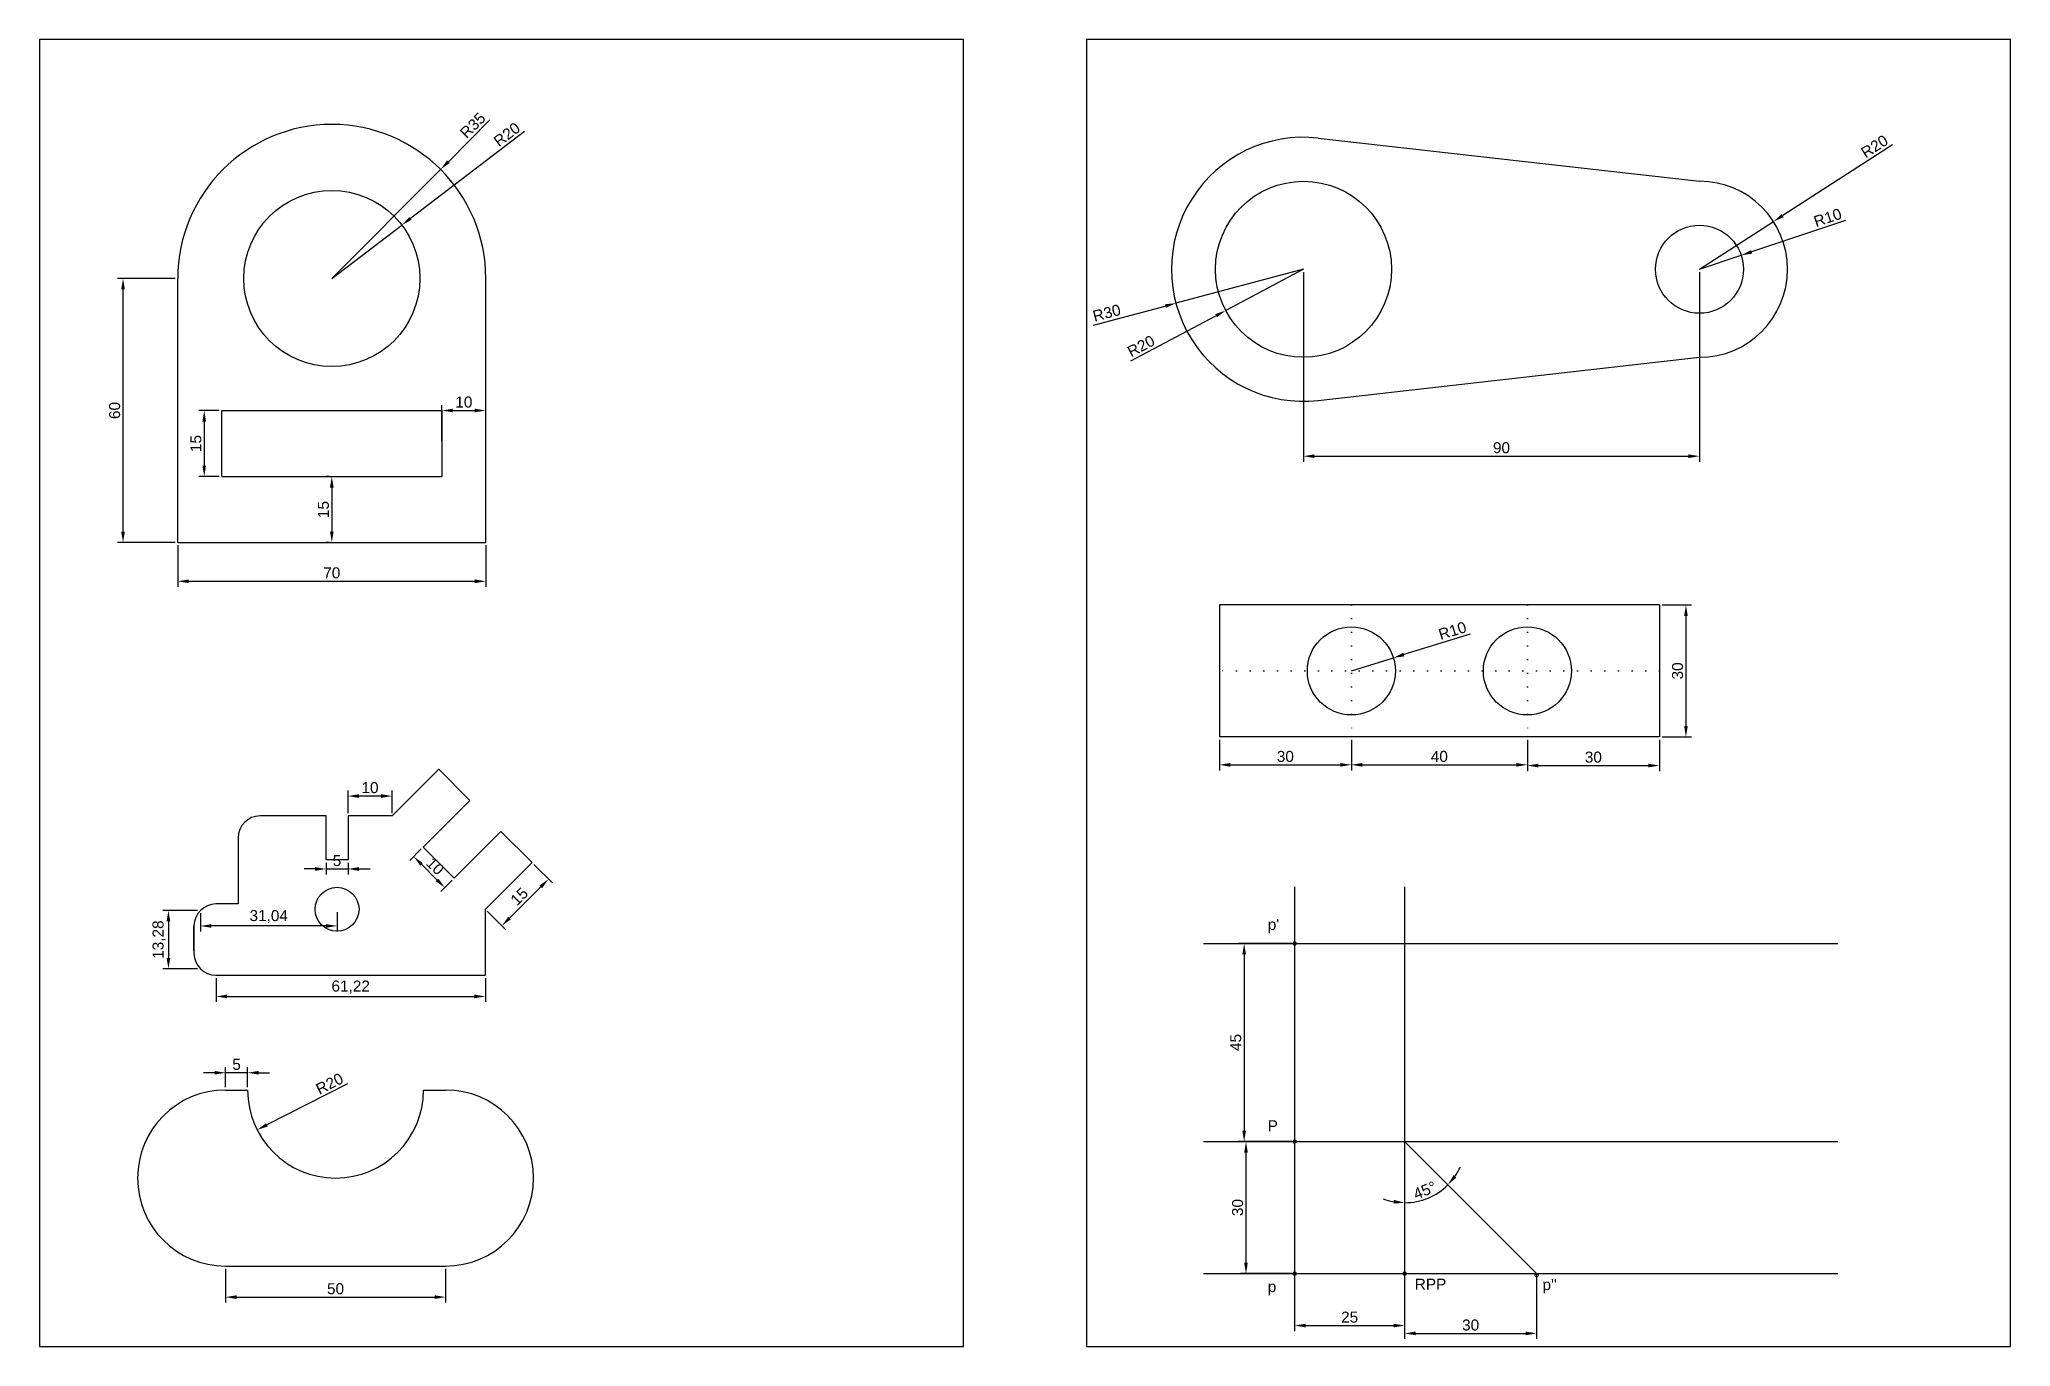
# Model space of a CAD drawing. Header units: millimetres. Extents: x -3698 to 4382, y -3850 to 4230.
# Drawn here: x 0 to 448, y -431.3 to -134.3 of the extents above; entities that cross this region are included whole.
import ezdxf

# ---------------------------------------------------------------- set-up
doc = ezdxf.new("R2010")
doc.units = ezdxf.units.MM
doc.linetypes.add('ACAD_ISO07W100', pattern=[3, 0, -3])
doc.styles.get("Standard").update_dxf_attribs({"font": 'arial.ttf'})
doc.dimstyles.new('ISO-25', dxfattribs={"dimtxt": 2.5, "dimasz": 2.5, "dimexe": 1.25, "dimexo": 0.625, "dimtad": 1, "dimtxsty": 'Standard', "dimcen": 2.5, "dimadec": 0, "dimazin": 0, "dimtfac": 1, "dimtmove": 0, "dimatfit": 3, "dimfxl": 1, "dimarcsym": 0})

msp = doc.modelspace()

# ---------------------------------------------------------------- texts
at = {"char_height": 2.5, "attachment_point": 1}
for s, insert in [("p'", (279.148, -334.17)), ('P', (279.148, -379.901)), ('RPP', (312.563, -415.882)), ("p''", (341.584, -415.986)), ('p', (279.148, -416.453))]:
    msp.add_mtext(s, dxfattribs=dict(at, insert=insert))

# ---------------------------------------------------------------- blocks, each defined once
blk = doc.blocks.new('*D59')
at = {"color": 0, "lineweight": -2, "transparency": 16777216}
for p, q in [((110.25, -155.24), (84.34, -174.99)), ((66.45, -188.63), (82.35, -176.5))]:
    blk.add_line(p, q, dxfattribs=at)
at = {"color": 0, "transparency": 16777216}
blk.add_solid([(84.09, -174.66), (84.59, -175.32), (82.35, -176.5)], dxfattribs=at)
at = {"layer": 'Defpoints', "color": 0, "transparency": 16777216}
for p in [(82.35, -176.5), (66.45, -188.63)]:
    blk.add_point(p, dxfattribs=at)
at = {"color": 0, "transparency": 16777216, "insert": (106.23, -155.91), "char_height": 2.5, "attachment_point": 5, "rotation": 37.3155}
blk.add_mtext('R20', dxfattribs=at)
blk = doc.blocks.new('*D60')
at = {"color": 0, "lineweight": -2, "transparency": 16777216}
for p, q in [((102.39, -152.62), (92.94, -162.09)), ((66.45, -188.63), (91.18, -163.86))]:
    blk.add_line(p, q, dxfattribs=at)
at = {"color": 0, "transparency": 16777216}
blk.add_solid([(92.65, -161.79), (93.24, -162.38), (91.18, -163.86)], dxfattribs=at)
at = {"layer": 'Defpoints', "color": 0, "transparency": 16777216}
for p in [(91.18, -163.86), (66.45, -188.63)]:
    blk.add_point(p, dxfattribs=at)
at = {"color": 0, "transparency": 16777216, "insert": (98.49, -153.84), "char_height": 2.5, "attachment_point": 5, "rotation": 45.0449}
blk.add_mtext('R35', dxfattribs=at)
blk = doc.blocks.new('*D61')
at = {"color": 0, "lineweight": -2, "transparency": 16777216}
for p, q in [((31.45, -249.25), (31.45, -258.68)), ((101.45, -249.25), (101.45, -258.68)), ((33.95, -257.43), (98.95, -257.43))]:
    blk.add_line(p, q, dxfattribs=at)
at = {"color": 0, "transparency": 16777216}
for points in [[(33.95, -257.01), (33.95, -257.85), (31.45, -257.43)], [(98.95, -257.01), (98.95, -257.85), (101.45, -257.43)]]:
    blk.add_solid(points, dxfattribs=at)
at = {"layer": 'Defpoints', "color": 0, "transparency": 16777216}
for p in [(31.45, -248.63), (101.45, -248.63), (101.45, -257.43)]:
    blk.add_point(p, dxfattribs=at)
at = {"color": 0, "transparency": 16777216, "insert": (66.45, -255.53), "char_height": 2.5, "attachment_point": 5}
blk.add_mtext('70', dxfattribs=at)
blk = doc.blocks.new('*D62')
at = {"color": 0, "lineweight": -2, "transparency": 16777216}
for p, q in [((30.82, -188.63), (17.75, -188.63)), ((19, -246.13), (19, -191.13)), ((30.82, -248.63), (17.75, -248.63))]:
    blk.add_line(p, q, dxfattribs=at)
at = {"color": 0, "transparency": 16777216}
for points in [[(18.58, -191.13), (19.42, -191.13), (19, -188.63)], [(18.58, -246.13), (19.42, -246.13), (19, -248.63)]]:
    blk.add_solid(points, dxfattribs=at)
at = {"layer": 'Defpoints', "color": 0, "transparency": 16777216}
for p in [(19, -188.63), (31.45, -188.63), (31.45, -248.63)]:
    blk.add_point(p, dxfattribs=at)
at = {"color": 0, "transparency": 16777216, "insert": (17.1, -218.63), "char_height": 2.5, "attachment_point": 5, "rotation": 90}
blk.add_mtext('60', dxfattribs=at)
blk = doc.blocks.new('*D63')
at = {"color": 0, "lineweight": -2, "transparency": 16777216}
for p, q in [((40.82, -218.63), (36.21, -218.63)), ((37.46, -221.13), (37.46, -231.13)), ((40.82, -233.63), (36.21, -233.63))]:
    blk.add_line(p, q, dxfattribs=at)
at = {"color": 0, "transparency": 16777216}
for points in [[(37.04, -221.13), (37.88, -221.13), (37.46, -218.63)], [(37.04, -231.13), (37.88, -231.13), (37.46, -233.63)]]:
    blk.add_solid(points, dxfattribs=at)
at = {"layer": 'Defpoints', "color": 0, "transparency": 16777216}
for p in [(41.45, -218.63), (37.46, -233.63), (41.45, -233.63)]:
    blk.add_point(p, dxfattribs=at)
at = {"color": 0, "transparency": 16777216, "insert": (35.56, -226.13), "char_height": 2.5, "attachment_point": 5, "rotation": 90}
blk.add_mtext('15', dxfattribs=at)
blk = doc.blocks.new('*D64')
at = {"color": 0, "lineweight": -2, "transparency": 16777216}
for p, q in [((65.82, -233.63), (65.2, -233.63)), ((66.45, -236.13), (66.45, -246.13)), ((65.82, -248.63), (65.2, -248.63))]:
    blk.add_line(p, q, dxfattribs=at)
at = {"color": 0, "transparency": 16777216}
for points in [[(66.03, -236.13), (66.86, -236.13), (66.45, -233.63)], [(66.03, -246.13), (66.86, -246.13), (66.45, -248.63)]]:
    blk.add_solid(points, dxfattribs=at)
at = {"layer": 'Defpoints', "color": 0, "transparency": 16777216}
for p in [(66.45, -233.63), (66.45, -248.63), (66.45, -248.63)]:
    blk.add_point(p, dxfattribs=at)
at = {"color": 0, "transparency": 16777216, "insert": (64.54, -241.13), "char_height": 2.5, "attachment_point": 5, "rotation": 90}
blk.add_mtext('15', dxfattribs=at)
blk = doc.blocks.new('*D65')
at = {"color": 0, "lineweight": -2, "transparency": 16777216}
for p, q in [((91.45, -225.5), (91.45, -217.38)), ((93.95, -218.63), (98.95, -218.63)), ((101.45, -218), (101.45, -217.38))]:
    blk.add_line(p, q, dxfattribs=at)
at = {"color": 0, "transparency": 16777216}
for points in [[(93.95, -218.21), (93.95, -219.04), (91.45, -218.63)], [(98.95, -218.21), (98.95, -219.04), (101.45, -218.63)]]:
    blk.add_solid(points, dxfattribs=at)
at = {"layer": 'Defpoints', "color": 0, "transparency": 16777216}
for p in [(101.45, -218.63), (101.45, -218.63), (91.45, -226.13)]:
    blk.add_point(p, dxfattribs=at)
at = {"color": 0, "transparency": 16777216, "insert": (96.45, -216.72), "char_height": 2.5, "attachment_point": 5}
blk.add_mtext('10', dxfattribs=at)
blk = doc.blocks.new('*D66')
at = {"color": 0, "lineweight": -2, "transparency": 16777216}
for p, q in [((36.59, -332.84), (36.59, -337)), ((65.13, -335.75), (39.09, -335.75)), ((67.63, -332.58), (67.63, -337))]:
    blk.add_line(p, q, dxfattribs=at)
at = {"color": 0, "transparency": 16777216}
for points in [[(39.09, -335.33), (39.09, -336.16), (36.59, -335.75)], [(65.13, -335.33), (65.13, -336.16), (67.63, -335.75)]]:
    blk.add_solid(points, dxfattribs=at)
at = {"layer": 'Defpoints', "color": 0, "transparency": 16777216}
for p in [(36.59, -332.21), (36.59, -335.75), (67.63, -331.96)]:
    blk.add_point(p, dxfattribs=at)
at = {"color": 0, "transparency": 16777216, "insert": (52.11, -333.62), "char_height": 2.5, "attachment_point": 5}
blk.add_mtext('31,04', dxfattribs=at)
blk = doc.blocks.new('*D67')
at = {"color": 0, "lineweight": -2, "transparency": 16777216}
for p, q in [((65.13, -321.37), (65.13, -324.05)), ((70.13, -321.37), (70.13, -324.05)), ((62.63, -322.8), (60.13, -322.8)), ((65.13, -322.8), (70.13, -322.8)), ((72.63, -322.8), (75.13, -322.8))]:
    blk.add_line(p, q, dxfattribs=at)
at = {"color": 0, "transparency": 16777216}
for points in [[(62.63, -322.38), (62.63, -323.22), (65.13, -322.8)], [(72.63, -322.38), (72.63, -323.22), (70.13, -322.8)]]:
    blk.add_solid(points, dxfattribs=at)
at = {"layer": 'Defpoints', "color": 0, "transparency": 16777216}
for p in [(65.13, -320.75), (70.13, -320.75), (70.13, -322.8)]:
    blk.add_point(p, dxfattribs=at)
at = {"color": 0, "transparency": 16777216, "insert": (67.63, -320.9), "char_height": 2.5, "attachment_point": 5}
blk.add_mtext('5', dxfattribs=at)
blk = doc.blocks.new('*D68')
at = {"color": 0, "lineweight": -2, "transparency": 16777216}
for p, q in [((40.13, -347.58), (40.13, -353.01)), ((101.35, -347.58), (101.35, -353.01)), ((42.63, -351.76), (98.85, -351.76))]:
    blk.add_line(p, q, dxfattribs=at)
at = {"color": 0, "transparency": 16777216}
for points in [[(42.63, -351.34), (42.63, -352.17), (40.13, -351.76)], [(98.85, -351.34), (98.85, -352.17), (101.35, -351.76)]]:
    blk.add_solid(points, dxfattribs=at)
at = {"layer": 'Defpoints', "color": 0, "transparency": 16777216}
for p in [(40.13, -346.96), (101.35, -346.96), (101.35, -351.76)]:
    blk.add_point(p, dxfattribs=at)
at = {"color": 0, "transparency": 16777216, "insert": (70.74, -349.63), "char_height": 2.5, "attachment_point": 5}
blk.add_mtext('61,22', dxfattribs=at)
blk = doc.blocks.new('*D69')
at = {"color": 0, "lineweight": -2, "transparency": 16777216}
for p, q in [((112.39, -321.79), (116.58, -325.98)), ((106.86, -333.94), (113.93, -326.87)), ((101.79, -332.4), (105.98, -336.59))]:
    blk.add_line(p, q, dxfattribs=at)
at = {"color": 0, "transparency": 16777216}
for points in [[(113.64, -326.57), (114.23, -327.16), (115.7, -325.1)], [(106.56, -333.64), (107.15, -334.23), (105.09, -335.71)]]:
    blk.add_solid(points, dxfattribs=at)
at = {"layer": 'Defpoints', "color": 0, "transparency": 16777216}
for p in [(111.95, -321.35), (115.7, -325.1), (101.35, -331.96)]:
    blk.add_point(p, dxfattribs=at)
at = {"color": 0, "transparency": 16777216, "insert": (109.05, -329.06), "char_height": 2.5, "attachment_point": 5, "rotation": 45}
blk.add_mtext('15', dxfattribs=at)
blk = doc.blocks.new('*D70')
at = {"color": 0, "lineweight": -2, "transparency": 16777216}
for p, q in [((86.76, -318.26), (84.16, -320.86)), ((90.35, -325.28), (86.82, -321.74)), ((93.83, -325.33), (91.23, -327.93))]:
    blk.add_line(p, q, dxfattribs=at)
at = {"color": 0, "transparency": 16777216}
for points in [[(87.11, -321.45), (86.52, -322.04), (85.05, -319.97)], [(90.65, -324.98), (90.06, -325.57), (92.12, -327.04)]]:
    blk.add_solid(points, dxfattribs=at)
at = {"layer": 'Defpoints', "color": 0, "transparency": 16777216}
for p in [(87.2, -317.82), (85.05, -319.97), (94.27, -324.89)]:
    blk.add_point(p, dxfattribs=at)
at = {"color": 0, "transparency": 16777216, "insert": (89.93, -322.16), "char_height": 2.5, "attachment_point": 5, "rotation": 315}
blk.add_mtext('10', dxfattribs=at)
blk = doc.blocks.new('*D71')
at = {"color": 0, "lineweight": -2, "transparency": 16777216}
for p, q in [((70.13, -310.12), (70.13, -304.98)), ((77.63, -306.23), (72.63, -306.23)), ((80.13, -310.12), (80.13, -304.98))]:
    blk.add_line(p, q, dxfattribs=at)
at = {"color": 0, "transparency": 16777216}
for points in [[(72.63, -305.81), (72.63, -306.65), (70.13, -306.23)], [(77.63, -305.81), (77.63, -306.65), (80.13, -306.23)]]:
    blk.add_solid(points, dxfattribs=at)
at = {"layer": 'Defpoints', "color": 0, "transparency": 16777216}
for p in [(70.13, -306.23), (70.13, -310.75), (80.13, -310.75)]:
    blk.add_point(p, dxfattribs=at)
at = {"color": 0, "transparency": 16777216, "insert": (75.13, -304.33), "char_height": 2.5, "attachment_point": 5}
blk.add_mtext('10', dxfattribs=at)
blk = doc.blocks.new('*D72')
at = {"color": 0, "lineweight": -2, "transparency": 16777216}
for p, q in [((35.96, -332.21), (28.07, -332.21)), ((29.32, -334.71), (29.32, -342.99)), ((35.96, -345.49), (28.07, -345.49))]:
    blk.add_line(p, q, dxfattribs=at)
at = {"color": 0, "transparency": 16777216}
for points in [[(28.9, -334.71), (29.74, -334.71), (29.32, -332.21)], [(28.9, -342.99), (29.74, -342.99), (29.32, -345.49)]]:
    blk.add_solid(points, dxfattribs=at)
at = {"layer": 'Defpoints', "color": 0, "transparency": 16777216}
for p in [(36.59, -332.21), (29.32, -345.49), (36.59, -345.49)]:
    blk.add_point(p, dxfattribs=at)
at = {"color": 0, "transparency": 16777216, "insert": (27.19, -338.85), "char_height": 2.5, "attachment_point": 5, "rotation": 90}
blk.add_mtext('13,28', dxfattribs=at)
blk = doc.blocks.new('*D73')
at = {"color": 0, "lineweight": -2, "transparency": 16777216}
blk.add_line((70.02, -371.65), (51.7, -380.95), dxfattribs=at)
at = {"color": 0, "transparency": 16777216}
blk.add_solid([(51.51, -380.58), (51.89, -381.32), (49.47, -382.08)], dxfattribs=at)
at = {"layer": 'Defpoints', "color": 0, "transparency": 16777216}
for p in [(67.3, -373.03), (49.47, -382.08)]:
    blk.add_point(p, dxfattribs=at)
at = {"color": 0, "transparency": 16777216, "insert": (65.94, -371.59), "char_height": 2.5, "attachment_point": 5, "rotation": 26.9257}
blk.add_mtext('R20', dxfattribs=at)
blk = doc.blocks.new('*D74')
at = {"color": 0, "lineweight": -2, "transparency": 16777216}
for p, q in [((42.3, -413.65), (42.3, -421.33)), ((92.3, -413.65), (92.3, -421.33)), ((44.8, -420.08), (89.8, -420.08))]:
    blk.add_line(p, q, dxfattribs=at)
at = {"color": 0, "transparency": 16777216}
for points in [[(44.8, -419.66), (44.8, -420.5), (42.3, -420.08)], [(89.8, -419.66), (89.8, -420.5), (92.3, -420.08)]]:
    blk.add_solid(points, dxfattribs=at)
at = {"layer": 'Defpoints', "color": 0, "transparency": 16777216}
for p in [(42.3, -413.03), (92.3, -413.03), (92.3, -420.08)]:
    blk.add_point(p, dxfattribs=at)
at = {"color": 0, "transparency": 16777216, "insert": (67.3, -418.18), "char_height": 2.5, "attachment_point": 5}
blk.add_mtext('50', dxfattribs=at)
blk = doc.blocks.new('*D76')
at = {"color": 0, "lineweight": -2, "transparency": 16777216}
for p, q in [((39.8, -369.1), (37.3, -369.1)), ((42.3, -372.4), (42.3, -367.85)), ((47.3, -369.1), (42.3, -369.1)), ((47.3, -372.4), (47.3, -367.85)), ((49.8, -369.1), (52.3, -369.1))]:
    blk.add_line(p, q, dxfattribs=at)
at = {"color": 0, "transparency": 16777216}
for points in [[(39.8, -368.68), (39.8, -369.51), (42.3, -369.1)], [(49.8, -368.68), (49.8, -369.51), (47.3, -369.1)]]:
    blk.add_solid(points, dxfattribs=at)
at = {"layer": 'Defpoints', "color": 0, "transparency": 16777216}
for p in [(42.3, -369.1), (42.3, -373.03), (47.3, -373.03)]:
    blk.add_point(p, dxfattribs=at)
at = {"color": 0, "transparency": 16777216, "insert": (44.8, -367.2), "char_height": 2.5, "attachment_point": 5}
blk.add_mtext('5', dxfattribs=at)
blk = doc.blocks.new('*D121')
at = {"color": 0, "lineweight": -2, "transparency": 16777216}
for p, q in [((287.27, -186.54), (269.6, -195.92)), ((248.07, -207.36), (267.39, -197.09))]:
    blk.add_line(p, q, dxfattribs=at)
at = {"color": 0, "transparency": 16777216}
blk.add_solid([(267.2, -196.73), (267.59, -197.46), (269.6, -195.92)], dxfattribs=at)
at = {"layer": 'Defpoints', "color": 0, "transparency": 16777216}
for p in [(287.27, -186.54), (269.6, -195.92)]:
    blk.add_point(p, dxfattribs=at)
at = {"color": 0, "transparency": 16777216, "insert": (250.36, -203.99), "char_height": 2.5, "attachment_point": 5, "rotation": 27.9747}
blk.add_mtext('R20', dxfattribs=at)
blk = doc.blocks.new('*D122')
at = {"color": 0, "lineweight": -2, "transparency": 16777216}
for p, q in [((287.27, -186.54), (258.27, -194.25)), ((239.57, -199.23), (255.86, -194.89))]:
    blk.add_line(p, q, dxfattribs=at)
at = {"color": 0, "transparency": 16777216}
blk.add_solid([(255.75, -194.49), (255.96, -195.3), (258.27, -194.25)], dxfattribs=at)
at = {"layer": 'Defpoints', "color": 0, "transparency": 16777216}
for p in [(287.27, -186.54), (258.27, -194.25)]:
    blk.add_point(p, dxfattribs=at)
at = {"color": 0, "transparency": 16777216, "insert": (242.56, -196.46), "char_height": 2.5, "attachment_point": 5, "rotation": 14.8943}
blk.add_mtext('R30', dxfattribs=at)
blk = doc.blocks.new('*D123')
at = {"color": 0, "lineweight": -2, "transparency": 16777216}
for p, q in [((410.44, -175.46), (389.12, -182.58)), ((377.27, -186.54), (386.75, -183.37))]:
    blk.add_line(p, q, dxfattribs=at)
at = {"color": 0, "transparency": 16777216}
blk.add_solid([(388.99, -182.18), (389.25, -182.97), (386.75, -183.37)], dxfattribs=at)
at = {"layer": 'Defpoints', "color": 0, "transparency": 16777216}
for p in [(386.75, -183.37), (377.27, -186.54)]:
    blk.add_point(p, dxfattribs=at)
at = {"color": 0, "transparency": 16777216, "insert": (406.41, -174.8), "char_height": 2.5, "attachment_point": 5, "rotation": 18.4739}
blk.add_mtext('R10', dxfattribs=at)
blk = doc.blocks.new('*D124')
at = {"color": 0, "lineweight": -2, "transparency": 16777216}
for p, q in [((421.12, -158.27), (396.18, -174.35)), ((377.27, -186.54), (394.08, -175.7))]:
    blk.add_line(p, q, dxfattribs=at)
at = {"color": 0, "transparency": 16777216}
blk.add_solid([(395.95, -174), (396.4, -174.7), (394.08, -175.7)], dxfattribs=at)
at = {"layer": 'Defpoints', "color": 0, "transparency": 16777216}
for p in [(394.08, -175.7), (377.27, -186.54)]:
    blk.add_point(p, dxfattribs=at)
at = {"color": 0, "transparency": 16777216, "insert": (417.05, -158.63), "char_height": 2.5, "attachment_point": 5, "rotation": 32.81}
blk.add_mtext('R20', dxfattribs=at)
blk = doc.blocks.new('*D125')
at = {"color": 0, "lineweight": -2, "transparency": 16777216}
for p, q in [((287.27, -187.16), (287.27, -230.26)), ((377.27, -187.16), (377.27, -230.26)), ((289.77, -229.01), (374.77, -229.01))]:
    blk.add_line(p, q, dxfattribs=at)
at = {"color": 0, "transparency": 16777216}
for points in [[(289.77, -228.59), (289.77, -229.42), (287.27, -229.01)], [(374.77, -228.59), (374.77, -229.42), (377.27, -229.01)]]:
    blk.add_solid(points, dxfattribs=at)
at = {"layer": 'Defpoints', "color": 0, "transparency": 16777216}
for p in [(287.27, -186.54), (377.27, -186.54), (377.27, -229.01)]:
    blk.add_point(p, dxfattribs=at)
at = {"color": 0, "transparency": 16777216, "insert": (332.27, -227.1), "char_height": 2.5, "attachment_point": 5}
blk.add_mtext('90', dxfattribs=at)
blk = doc.blocks.new('*D126')
at = {"color": 0, "lineweight": -2, "transparency": 16777216}
for p, q in [((268.15, -293.42), (268.15, -300.39)), ((298.15, -293.42), (298.15, -300.39)), ((270.65, -299.14), (295.65, -299.14))]:
    blk.add_line(p, q, dxfattribs=at)
at = {"color": 0, "transparency": 16777216}
for points in [[(270.65, -298.72), (270.65, -299.55), (268.15, -299.14)], [(295.65, -298.72), (295.65, -299.55), (298.15, -299.14)]]:
    blk.add_solid(points, dxfattribs=at)
at = {"layer": 'Defpoints', "color": 0, "transparency": 16777216}
for p in [(268.15, -292.8), (298.15, -292.8), (298.15, -299.14)]:
    blk.add_point(p, dxfattribs=at)
at = {"color": 0, "transparency": 16777216, "insert": (283.15, -297.24), "char_height": 2.5, "attachment_point": 5}
blk.add_mtext('30', dxfattribs=at)
blk = doc.blocks.new('*D127')
at = {"color": 0, "lineweight": -2, "transparency": 16777216}
for p, q in [((298.15, -293.42), (298.15, -300.39)), ((338.15, -293.42), (338.15, -300.39)), ((300.65, -299.14), (335.65, -299.14))]:
    blk.add_line(p, q, dxfattribs=at)
at = {"color": 0, "transparency": 16777216}
for points in [[(300.65, -298.72), (300.65, -299.55), (298.15, -299.14)], [(335.65, -298.72), (335.65, -299.55), (338.15, -299.14)]]:
    blk.add_solid(points, dxfattribs=at)
at = {"layer": 'Defpoints', "color": 0, "transparency": 16777216}
for p in [(298.15, -292.8), (338.15, -292.8), (338.15, -299.14)]:
    blk.add_point(p, dxfattribs=at)
at = {"color": 0, "transparency": 16777216, "insert": (318.15, -297.24), "char_height": 2.5, "attachment_point": 5}
blk.add_mtext('40', dxfattribs=at)
blk = doc.blocks.new('*D128')
at = {"color": 0, "lineweight": -2, "transparency": 16777216}
for p, q in [((338.15, -293.42), (338.15, -300.55)), ((368.15, -293.42), (368.15, -300.55)), ((340.65, -299.3), (365.65, -299.3))]:
    blk.add_line(p, q, dxfattribs=at)
at = {"color": 0, "transparency": 16777216}
for points in [[(340.65, -298.88), (340.65, -299.72), (338.15, -299.3)], [(365.65, -298.88), (365.65, -299.72), (368.15, -299.3)]]:
    blk.add_solid(points, dxfattribs=at)
at = {"layer": 'Defpoints', "color": 0, "transparency": 16777216}
for p in [(338.15, -292.8), (368.15, -292.8), (368.15, -299.3)]:
    blk.add_point(p, dxfattribs=at)
at = {"color": 0, "transparency": 16777216, "insert": (353.15, -297.4), "char_height": 2.5, "attachment_point": 5}
blk.add_mtext('30', dxfattribs=at)
blk = doc.blocks.new('*D129')
at = {"color": 0, "lineweight": -2, "transparency": 16777216}
for p, q in [((325.13, -269.42), (310.09, -274.09)), ((298.15, -277.8), (307.7, -274.83))]:
    blk.add_line(p, q, dxfattribs=at)
at = {"color": 0, "transparency": 16777216}
blk.add_solid([(309.97, -273.69), (310.21, -274.49), (307.7, -274.83)], dxfattribs=at)
at = {"layer": 'Defpoints', "color": 0, "transparency": 16777216}
for p in [(307.7, -274.83), (298.15, -277.8)]:
    blk.add_point(p, dxfattribs=at)
at = {"color": 0, "transparency": 16777216, "insert": (321.13, -268.67), "char_height": 2.5, "attachment_point": 5, "rotation": 17.2435}
blk.add_mtext('R10', dxfattribs=at)
blk = doc.blocks.new('*D130')
at = {"color": 0, "lineweight": -2, "transparency": 16777216}
for p, q in [((368.78, -262.8), (375.44, -262.8)), ((374.19, -265.3), (374.19, -290.3)), ((368.78, -292.8), (375.44, -292.8))]:
    blk.add_line(p, q, dxfattribs=at)
at = {"color": 0, "transparency": 16777216}
for points in [[(373.78, -265.3), (374.61, -265.3), (374.19, -262.8)], [(373.78, -290.3), (374.61, -290.3), (374.19, -292.8)]]:
    blk.add_solid(points, dxfattribs=at)
at = {"layer": 'Defpoints', "color": 0, "transparency": 16777216}
for p in [(368.15, -262.8), (368.15, -292.8), (374.19, -292.8)]:
    blk.add_point(p, dxfattribs=at)
at = {"color": 0, "transparency": 16777216, "insert": (372.29, -277.8), "char_height": 2.5, "attachment_point": 5, "rotation": 90}
blk.add_mtext('30', dxfattribs=at)
blk = doc.blocks.new('*D131')
at = {"color": 0, "lineweight": -2, "transparency": 16777216}
for start, end in [(325.3215, 335.6431), (249.3569, 259.6785), (270, 315)]:
    blk.add_arc((310.26, -384.73), 13.9, start, end, dxfattribs=at)
at = {"color": 0, "transparency": 16777216}
for points in [[(322.01, -392.91), (321.37, -392.37), (320.09, -394.56)], [(307.81, -397.99), (307.73, -398.82), (310.26, -398.63)]]:
    blk.add_solid(points, dxfattribs=at)
at = {"layer": 'Defpoints', "color": 0, "transparency": 16777216}
for p in [(310.26, -326.88), (310.26, -384.73), (313.86, -398.16), (340.26, -414.73), (310.26, -426.54)]:
    blk.add_point(p, dxfattribs=at)
at = {"color": 0, "transparency": 16777216, "insert": (314.85, -395.82), "char_height": 2.5, "attachment_point": 5, "rotation": 22.5}
blk.add_mtext('45°', dxfattribs=at)
blk = doc.blocks.new('*D132')
at = {"color": 0, "lineweight": -2, "transparency": 16777216}
for p, q in [((284.63, -384.73), (272.96, -384.73)), ((274.21, -412.23), (274.21, -387.23)), ((284.63, -414.73), (272.96, -414.73))]:
    blk.add_line(p, q, dxfattribs=at)
at = {"color": 0, "transparency": 16777216}
for points in [[(273.79, -387.23), (274.62, -387.23), (274.21, -384.73)], [(273.79, -412.23), (274.62, -412.23), (274.21, -414.73)]]:
    blk.add_solid(points, dxfattribs=at)
at = {"layer": 'Defpoints', "color": 0, "transparency": 16777216}
for p in [(274.21, -384.73), (285.26, -384.73), (285.26, -414.73)]:
    blk.add_point(p, dxfattribs=at)
at = {"color": 0, "transparency": 16777216, "insert": (272.3, -399.73), "char_height": 2.5, "attachment_point": 5, "rotation": 90}
blk.add_mtext('30', dxfattribs=at)
blk = doc.blocks.new('*D133')
at = {"color": 0, "lineweight": -2, "transparency": 16777216}
for p, q in [((284.63, -339.73), (272.54, -339.73)), ((273.79, -342.23), (273.79, -382.23)), ((284.63, -384.73), (272.54, -384.73))]:
    blk.add_line(p, q, dxfattribs=at)
at = {"color": 0, "transparency": 16777216}
for points in [[(273.37, -342.23), (274.21, -342.23), (273.79, -339.73)], [(273.37, -382.23), (274.21, -382.23), (273.79, -384.73)]]:
    blk.add_solid(points, dxfattribs=at)
at = {"layer": 'Defpoints', "color": 0, "transparency": 16777216}
for p in [(285.26, -339.73), (273.79, -384.73), (285.26, -384.73)]:
    blk.add_point(p, dxfattribs=at)
at = {"color": 0, "transparency": 16777216, "insert": (271.89, -362.23), "char_height": 2.5, "attachment_point": 5, "rotation": 90}
blk.add_mtext('45', dxfattribs=at)
blk = doc.blocks.new('*D134')
at = {"color": 0, "lineweight": -2, "transparency": 16777216}
for p, q in [((285.26, -415.36), (285.26, -427.79)), ((310.26, -415.36), (310.26, -427.79)), ((287.76, -426.54), (307.76, -426.54))]:
    blk.add_line(p, q, dxfattribs=at)
at = {"color": 0, "transparency": 16777216}
for points in [[(287.76, -426.13), (287.76, -426.96), (285.26, -426.54)], [(307.76, -426.13), (307.76, -426.96), (310.26, -426.54)]]:
    blk.add_solid(points, dxfattribs=at)
at = {"layer": 'Defpoints', "color": 0, "transparency": 16777216}
for p in [(285.26, -414.73), (310.26, -414.73), (310.26, -426.54)]:
    blk.add_point(p, dxfattribs=at)
at = {"color": 0, "transparency": 16777216, "insert": (297.76, -424.64), "char_height": 2.5, "attachment_point": 5}
blk.add_mtext('25', dxfattribs=at)
blk = doc.blocks.new('*D135')
at = {"color": 0, "lineweight": -2, "transparency": 16777216}
for p, q in [((310.26, -415.36), (310.26, -429.58)), ((340.26, -415.36), (340.26, -429.58)), ((312.76, -428.33), (337.76, -428.33))]:
    blk.add_line(p, q, dxfattribs=at)
at = {"color": 0, "transparency": 16777216}
for points in [[(312.76, -427.91), (312.76, -428.75), (310.26, -428.33)], [(337.76, -427.91), (337.76, -428.75), (340.26, -428.33)]]:
    blk.add_solid(points, dxfattribs=at)
at = {"layer": 'Defpoints', "color": 0, "transparency": 16777216}
for p in [(310.26, -414.73), (340.26, -414.73), (340.26, -428.33)]:
    blk.add_point(p, dxfattribs=at)
at = {"color": 0, "transparency": 16777216, "insert": (325.26, -426.43), "char_height": 2.5, "attachment_point": 5}
blk.add_mtext('30', dxfattribs=at)

# ---------------------------------------------------------------- dimensions: what is measured, and where the dimension line sits
for center, mpoint, picture, middle in [((66.446, -188.626), (91.175, -163.858), '*D60', (99.833, -155.187)), ((66.446, -188.626), (82.352, -176.502), '*D59', (107.384, -157.422)), ((377.266, -186.54), (394.075, -175.703), '*D124', (418.085, -160.224)), ((377.266, -186.54), (386.75, -183.371), '*D123', (407.017, -176.6)), ((287.266, -186.54), (258.274, -194.251), '*D122', (243.053, -198.299)), ((287.266, -186.54), (269.603, -195.922), '*D121', (251.251, -205.669)), ((298.151, -277.795), (307.702, -274.831), '*D129', (321.689, -270.49)), ((67.305, -373.026), (49.473, -382.083), '*D73', (66.801, -373.283))]:
    dim = msp.add_radius_dim(center=center, mpoint=mpoint, dimstyle='ISO-25')
    dim.commit()
    dim.dimension.update_dxf_attribs({"geometry": picture, "text_midpoint": middle, "dimtype": 164})
for base, p1, p2, picture, middle in [((377.266, -229.005), (287.266, -186.54), (377.266, -186.54), '*D125', (332.266, -227.104)), ((101.446, -218.626), (91.446, -226.126), (101.446, -218.626), '*D65', (96.446, -216.725)), ((101.446, -257.432), (31.446, -248.626), (101.446, -248.626), '*D61', (66.446, -255.53)), ((298.151, -299.138), (268.151, -292.795), (298.151, -292.795), '*D126', (283.151, -297.235)), ((338.151, -299.138), (298.151, -292.795), (338.151, -292.795), '*D127', (318.151, -297.236)), ((368.151, -299.3), (338.151, -292.795), (368.151, -292.795), '*D128', (353.151, -297.397)), ((70.132, -306.231), (80.132, -310.746), (70.132, -310.746), '*D71', (75.132, -304.329)), ((70.132, -322.8), (65.132, -320.746), (70.132, -320.746), '*D67', (67.632, -320.904)), ((36.59, -335.746), (67.632, -331.959), (36.59, -332.211), '*D66', (52.111, -333.619)), ((42.305, -369.095), (47.305, -373.026), (42.305, -373.026), '*D76', (44.805, -367.199)), ((92.305, -420.079), (42.305, -413.026), (92.305, -413.026), '*D74', (67.305, -418.177)), ((310.26, -426.544), (285.26, -414.735), (310.26, -414.735), '*D134', (297.76, -424.643)), ((340.26, -428.331), (310.26, -414.735), (340.26, -414.735), '*D135', (325.26, -426.429))]:
    dim = msp.add_linear_dim(base=base, p1=p1, p2=p2, dimstyle='ISO-25')
    dim.commit()
    dim.dimension.update_dxf_attribs({"geometry": picture, "text_midpoint": middle})
for base, p1, p2, picture, middle in [((19.001, -188.626), (31.446, -248.626), (31.446, -188.626), '*D62', (17.1, -218.626)), ((37.461, -233.626), (41.446, -218.626), (41.446, -233.626), '*D63', (35.56, -226.126)), ((66.446, -248.626), (66.446, -233.626), (66.446, -248.626), '*D64', (64.545, -241.126)), ((374.193, -292.795), (368.151, -262.795), (368.151, -292.795), '*D130', (372.291, -277.795)), ((29.319, -345.495), (36.59, -332.211), (36.59, -345.495), '*D72', (27.192, -338.853)), ((273.789, -384.735), (285.26, -339.735), (285.26, -384.735), '*D133', (271.892, -362.235)), ((274.205, -384.735), (285.26, -414.735), (285.26, -384.735), '*D132', (272.303, -399.735))]:
    dim = msp.add_linear_dim(base=base, p1=p1, p2=p2, angle=90, dimstyle='ISO-25')
    dim.commit()
    dim.dimension.update_dxf_attribs({"geometry": picture, "text_midpoint": middle})
for p1, p2, distance, picture, middle in [((94.274, -324.888), (87.203, -317.817), 3.049, '*D70', (89.927, -322.164)), ((101.345, -331.959), (111.952, -321.353), -5.299, '*D69', (109.051, -329.058)), ((40.125, -346.959), (101.345, -346.959), -4.797, '*D68', (70.735, -349.629))]:
    dim = msp.add_aligned_dim(p1=p1, p2=p2, distance=distance, dimstyle='ISO-25')
    dim.commit()
    dim.dimension.update_dxf_attribs({"geometry": picture, "text_midpoint": middle})
dim = msp.add_angular_dim_2l(base=(313.857, -398.158), line1=((310.26, -326.877), (310.26, -426.544)), line2=((310.26, -384.735), (340.26, -414.735)), dimstyle='ISO-25')
dim.commit()
dim.dimension.update_dxf_attribs({"geometry": '*D131', "text_midpoint": (314.852, -395.821)})

# ---------------------------------------------------------------- linework, layer by layer
for p, q in [((237.967, -134.315), (237.967, -431.315)), ((290.641, -156.73), (377.266, -166.54)), ((31.446, -248.626), (31.446, -188.626)), ((101.446, -248.626), (101.446, -188.626)), ((290.641, -216.349), (377.266, -206.54)), ((41.446, -218.626), (91.446, -218.626)), ((41.446, -233.626), (41.446, -218.626)), ((91.446, -218.626), (91.446, -233.626)), ((41.446, -233.626), (91.446, -233.626)), ((31.446, -248.626), (101.446, -248.626)), ((268.151, -262.795), (268.151, -292.795)), ((368.151, -262.795), (268.151, -262.795)), ((368.151, -262.795), (368.151, -292.795)), ((368.151, -292.795), (268.151, -292.795)), ((90.739, -300.14), (80.132, -310.746)), ((97.81, -307.211), (90.739, -300.14)), ((87.203, -317.817), (97.81, -307.211)), ((65.132, -310.746), (50.132, -310.746)), ((65.132, -320.746), (65.132, -310.746)), ((80.132, -310.746), (70.132, -310.746)), ((70.132, -310.746), (70.132, -320.746)), ((45.132, -315.746), (45.132, -330.746)), ((94.274, -324.888), (87.203, -317.817)), ((104.881, -314.282), (94.274, -324.888)), ((111.952, -321.353), (104.881, -314.282)), ((70.132, -320.746), (65.132, -320.746)), ((101.345, -331.959), (111.952, -321.353)), ((285.26, -326.877), (285.26, -426.544)), ((310.26, -326.877), (310.26, -426.544)), ((45.132, -330.746), (40.125, -330.746)), ((35.125, -335.746), (35.125, -341.391)), ((35.125, -341.391), (35.125, -335.746)), ((35.125, -335.746), (35.125, -341.959)), ((101.345, -346.959), (101.345, -331.959)), ((264.541, -339.735), (408.726, -339.735)), ((40.125, -346.959), (101.345, -346.959)), ((42.305, -373.026), (47.305, -373.026)), ((87.305, -373.026), (92.305, -373.026)), ((264.541, -384.735), (408.726, -384.735)), ((310.26, -384.735), (340.26, -414.735)), ((42.305, -413.026), (92.305, -413.026)), ((264.541, -414.735), (408.726, -414.735)), ((340.26, -414.735), (340.26, -428.331))]:
    msp.add_line(p, q)
at = {"linetype": 'ACAD_ISO07W100'}
for p, q in [((298.151, -262.795), (298.151, -292.795)), ((338.151, -262.795), (338.151, -292.795)), ((368.151, -277.795), (268.151, -277.795))]:
    msp.add_line(p, q, dxfattribs=at)
msp.add_lwpolyline([(0, -431.315), (210, -431.315), (210, -134.315), (0, -134.315)], close=True)
msp.add_lwpolyline([(237.967, -431.315), (447.967, -431.315), (447.967, -134.315), (237.967, -134.315)])
at = {"const_width": 0.25}
for points in [[(284.885, -339.735, 1), (285.635, -339.735, 1)], [(284.885, -384.735, 1), (285.635, -384.735, 1)], [(284.885, -414.735, 1), (285.635, -414.735, 1)], [(309.885, -414.735, 1), (310.635, -414.735, 1)], [(339.885, -415.11, 1), (340.635, -415.11, 1)]]:
    msp.add_lwpolyline(points, format="xyb", close=True, dxfattribs=at)
for centre, radius in [((342.405, 190.305), 4040), ((66.446, -188.626), 20), ((287.266, -186.54), 20), ((377.266, -186.54), 10), ((298.151, -277.795), 10), ((338.151, -277.795), 10), ((67.632, -331.959), 5)]:
    msp.add_circle(centre, radius)
for centre, radius, start, end in [((66.446, -188.626), 35, 0, 180), ((287.266, -186.54), 30, 83.53926, 276.46074), ((377.266, -186.54), 20, 270, 90), ((50.132, -315.746), 5, 90, 180), ((40.125, -335.746), 5, 90, 180), ((40.125, -341.959), 5, 180, 270), ((42.305, -393.026), 20, 90, 270), ((67.305, -373.026), 20, 180, 0), ((92.305, -393.026), 20, 270, 90)]:
    msp.add_arc(centre, radius, start, end)

msp.set_redraw_order([(e.dxf.handle, doc.entitydb.next_handle()) for e in msp.query("TEXT MTEXT ATTDEF DIMENSION ARC_DIMENSION")])  # texts and dimensions are drawn at this point

doc.saveas('drawing.dxf')
